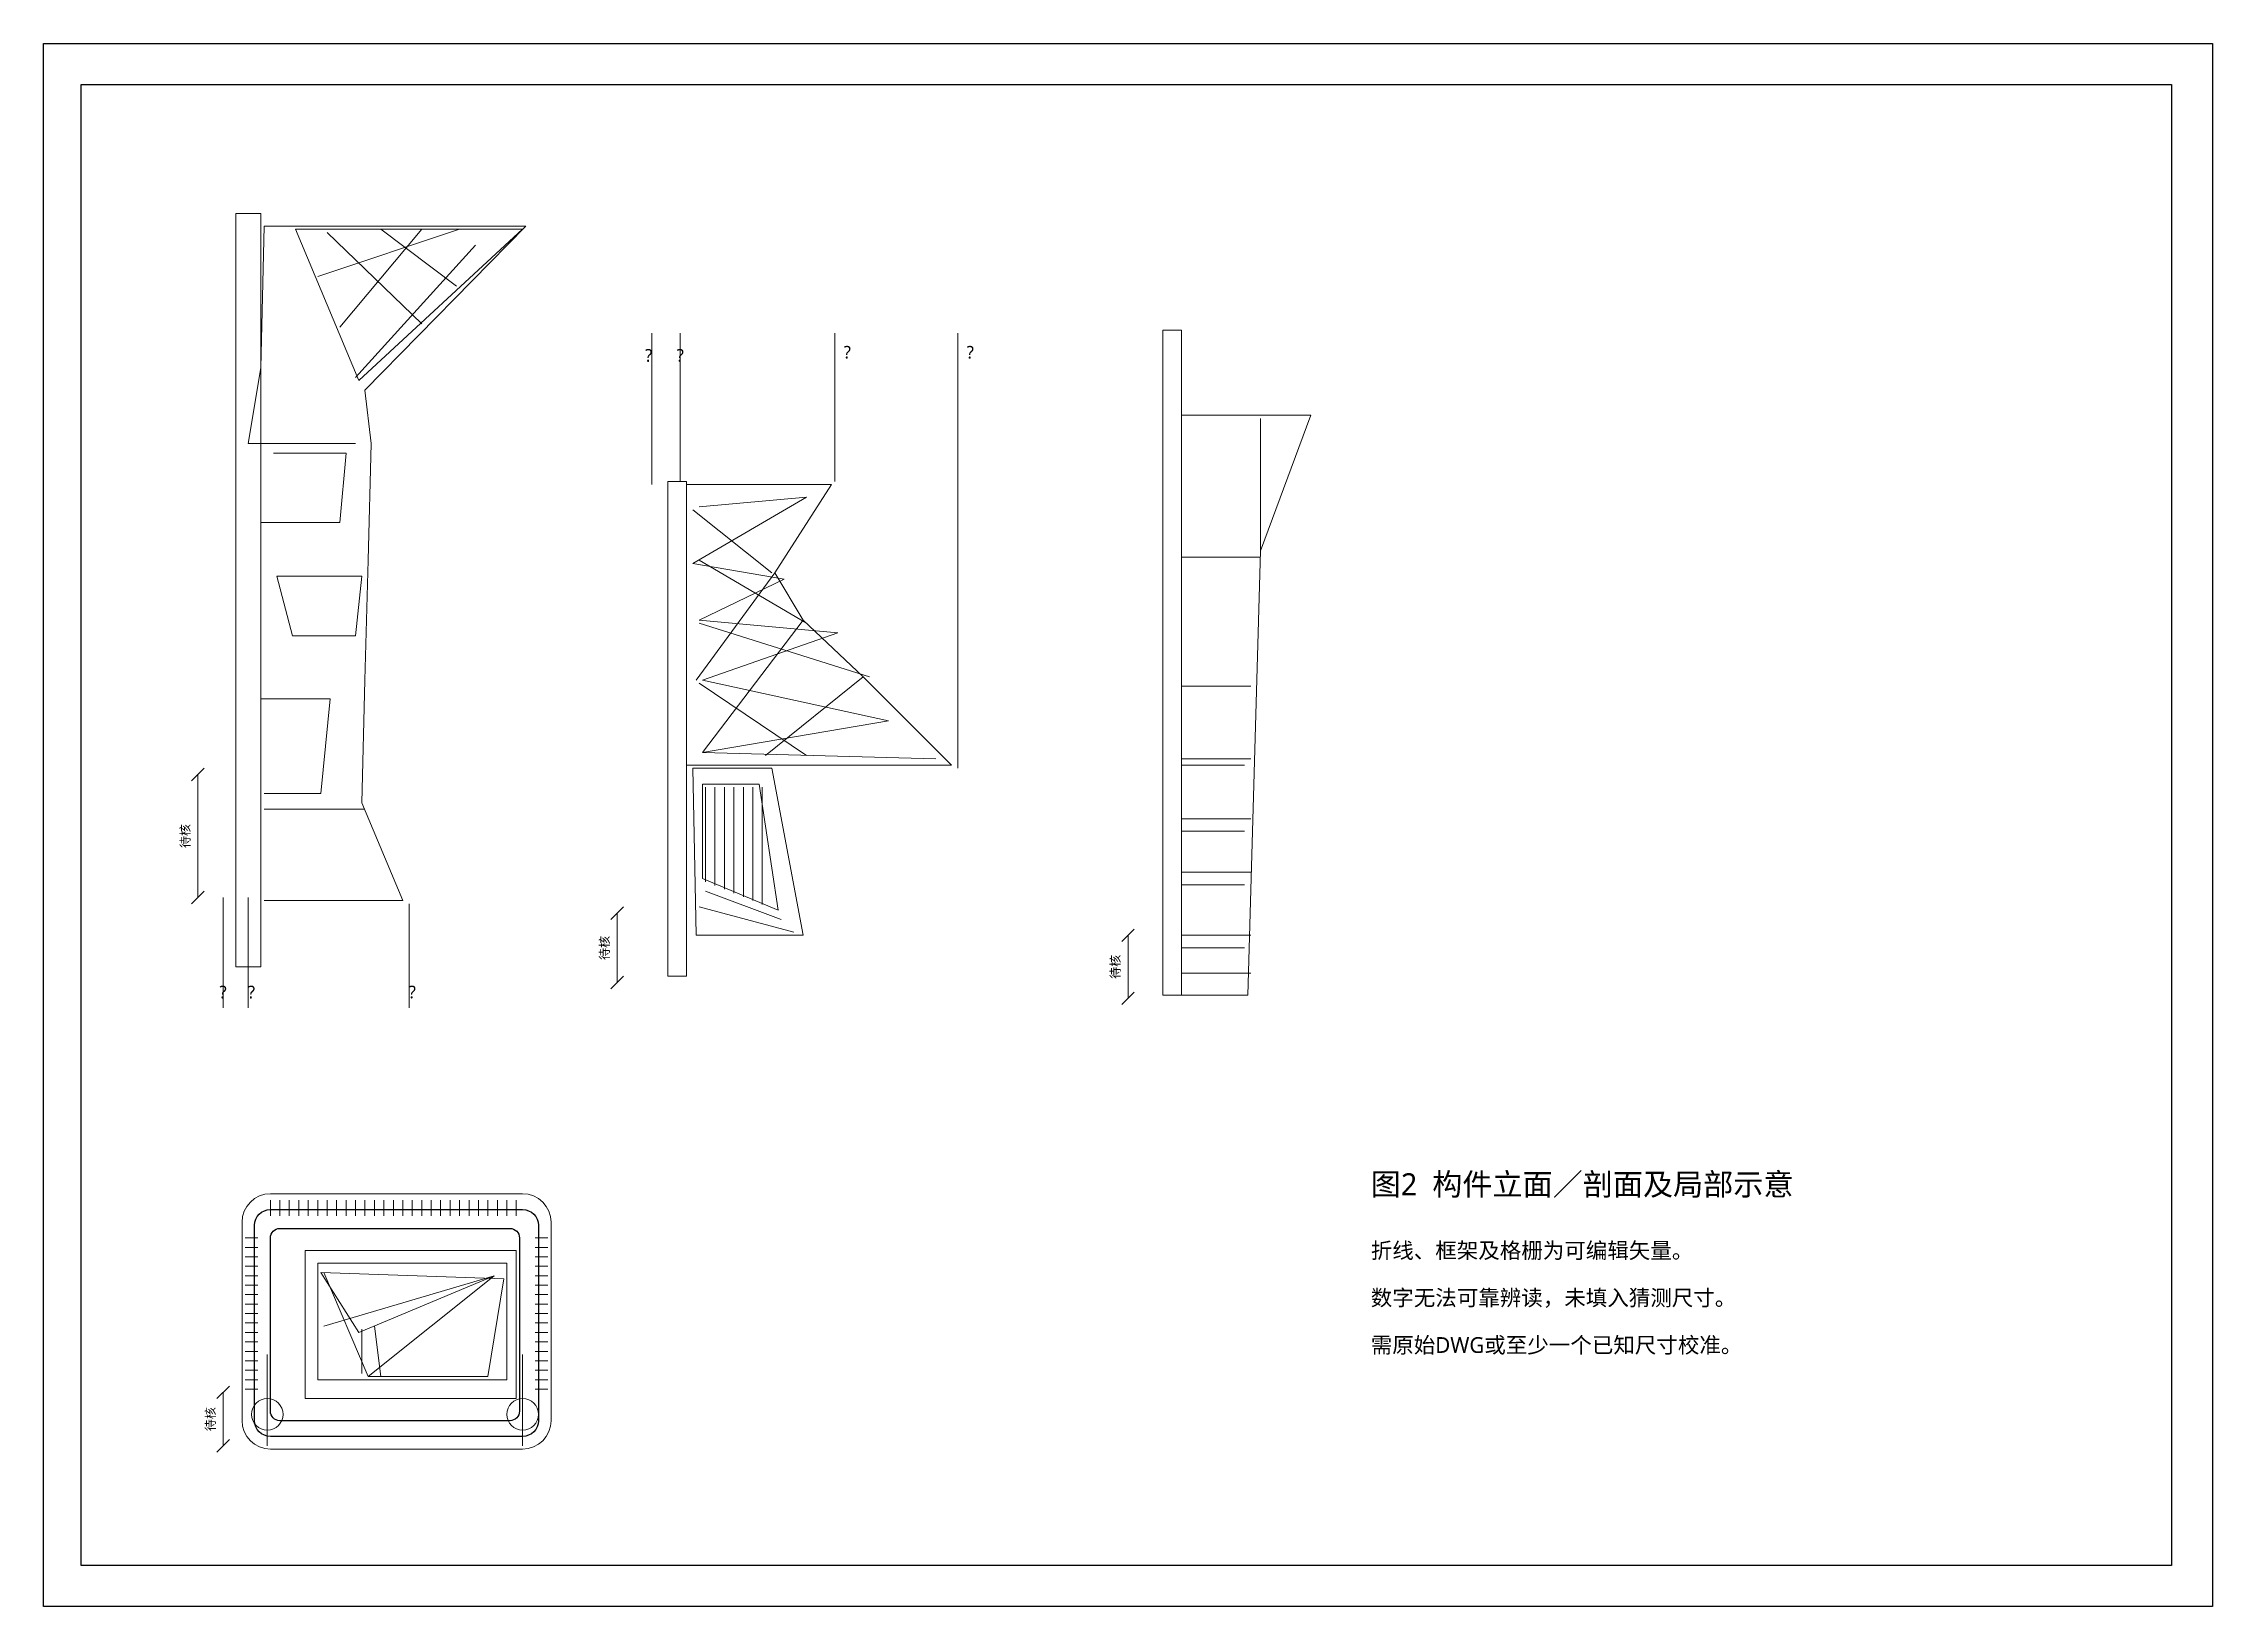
# Model space of a CAD drawing. Extents: x 12 to 1500, y 48 to 562.
# Drawn here: x 812 to 1500, y 48 to 544 of the extents above; entities that cross this region are included whole.
import ezdxf
from ezdxf.enums import TextEntityAlignment as Align

# ---------------------------------------------------------------- set-up
doc = ezdxf.new("R2010")
doc.units = 0
for name, color, linetype, lineweight in [('P2-DETAIL', 7, 'Continuous', 18), ('P2-DIM', 3, 'Continuous', 13), ('P2-FRAME', 4, 'Continuous', 25), ('P2-NOTE', 2, 'Continuous', 13), ('P2-STRUCTURE', 7, 'Continuous', 25), ('P2-TEXT', 7, 'Continuous', 18)]:
    doc.layers.add(name, color=color, linetype=linetype, lineweight=lineweight)
doc.styles.add('CJK', font='NotoSansCJK-Regular.ttc')

msp = doc.modelspace()

# ---------------------------------------------------------------- texts
at = {"layer": 'P2-DIM', "style": 'CJK'}
for p in [(1067, 446), (1106, 446), (1004, 445), (1014, 445), (869, 243), (878, 243), (929, 243)]:
    msp.add_text('?', height=4, dxfattribs=at).set_placement(p, align=Align.MIDDLE_CENTER)
for p in [(857, 292.5), (990, 257), (1152, 251), (865, 107.5)]:
    msp.add_text('待核', height=2.8, rotation=90, dxfattribs=at).set_placement(p, align=Align.MIDDLE_CENTER)
at = {"layer": 'P2-NOTE', "style": 'CJK'}
for s, p in [('折线、框架及格栅为可编辑矢量。', (1233, 161)), ('数字无法可靠辨读，未填入猜测尺寸。', (1233, 146)), ('需原始DWG或至少一个已知尺寸校准。', (1233, 131))]:
    msp.add_text(s, height=5, dxfattribs=at).set_placement(p, align=Align.MIDDLE_LEFT)
at = {"layer": 'P2-TEXT', "style": 'CJK'}
msp.add_text('图2  构件立面／剖面及局部示意', height=7, dxfattribs=at).set_placement((1233, 182), align=Align.MIDDLE_LEFT)

# ---------------------------------------------------------------- linework, layer by layer
at = {"layer": 'P2-DETAIL'}
for p, q in [((899, 470), (944, 485)), ((902, 484), (932, 455)), ((906, 454), (932, 485)), ((919, 485), (943, 467)), ((911, 438), (949, 480)), ((1198, 425), (1198, 382)), ((1018, 396), (1043, 376)), ((1020, 380), (1054, 360)), ((1173, 381), (1198, 381)), ((1044, 376), (1019, 342)), ((1020, 360), (1074, 343)), ((1053, 361), (1021, 319)), ((1020, 341), (1054, 318)), ((1072, 343), (1041, 318)), ((1173, 340), (1195, 340)), ((1173, 317), (1195, 317)), ((1173, 315), (1193, 315)), ((1022, 308), (1022, 278)), ((1025, 308), (1025, 276.8)), ((1028, 308), (1028, 275.6)), ((1031, 308), (1031, 274.4)), ((1034, 308), (1034, 273.2)), ((1037, 308), (1037, 272)), ((1040, 308), (1040, 270.8)), ((882, 301), (914, 301)), ((1173, 298), (1195, 298)), ((1173, 294), (1193, 294)), ((1173, 281), (1195, 281)), ((1173, 277), (1193, 277)), ((1020, 270), (1050, 262)), ((1022, 275), (1046, 266)), ((1173, 261), (1195, 261)), ((1173, 257), (1193, 257)), ((1173, 249), (1195, 249)), ((884, 177), (884, 172)), ((887, 177), (887, 172)), ((890, 177), (890, 172)), ((893, 177), (893, 172)), ((896, 177), (896, 172)), ((899, 177), (899, 172)), ((902, 177), (902, 172)), ((905, 177), (905, 172)), ((908, 177), (908, 172)), ((911, 177), (911, 172)), ((914, 177), (914, 172)), ((917, 177), (917, 172)), ((920, 177), (920, 172)), ((923, 177), (923, 172)), ((926, 177), (926, 172)), ((929, 177), (929, 172)), ((932, 177), (932, 172)), ((935, 177), (935, 172)), ((938, 177), (938, 172)), ((941, 177), (941, 172)), ((944, 177), (944, 172)), ((947, 177), (947, 172)), ((950, 177), (950, 172)), ((953, 177), (953, 172)), ((956, 177), (956, 172)), ((959, 177), (959, 172)), ((962, 177), (962, 172)), ((876, 165), (880, 165)), ((876, 162), (880, 162)), ((876, 159), (880, 159)), ((968, 165), (972, 165)), ((968, 162), (972, 162)), ((968, 159), (972, 159)), ((876, 156), (880, 156)), ((876, 153), (880, 153)), ((901, 154), (915, 121)), ((901, 137), (955, 153)), ((968, 156), (972, 156)), ((968, 153), (972, 153)), ((876, 150), (880, 150)), ((876, 147), (880, 147)), ((968, 150), (972, 150)), ((968, 147), (972, 147)), ((876, 144), (880, 144)), ((876, 141), (880, 141)), ((876, 138), (880, 138)), ((968, 144), (972, 144)), ((968, 141), (972, 141)), ((968, 138), (972, 138)), ((876, 135), (880, 135)), ((876, 132), (880, 132)), ((913, 136), (913, 122)), ((917, 137), (919, 121)), ((968, 135), (972, 135)), ((968, 132), (972, 132)), ((876, 129), (880, 129)), ((876, 126), (880, 126)), ((968, 129), (972, 129)), ((968, 126), (972, 126)), ((876, 123), (880, 123)), ((876, 120), (880, 120)), ((876, 117), (880, 117)), ((968, 123), (972, 123)), ((968, 120), (972, 120)), ((968, 117), (972, 117))]:
    msp.add_line(p, q, dxfattribs=at)
for points in [[(873, 490), (881, 490), (881, 251), (873, 251)], [(892, 485), (912, 437), (964, 485)], [(1167, 453), (1173, 453), (1173, 242), (1167, 242)], [(1173, 426), (1214, 426), (1198, 383), (1194, 242), (1173, 242)], [(1010, 405), (1016, 405), (1016, 248), (1010, 248)], [(1016, 404), (1062, 404), (1044, 376), (1053, 361), (1072, 343), (1100, 315), (1016, 315)], [(1018, 314), (1043, 314), (1053, 261), (1019, 261)], [(1021, 309), (1039, 309), (1045, 269), (1021, 279)], [(964, 179), (965.76, 178.83), (967.44, 178.31), (969, 177.48), (970.36, 176.36), (971.48, 175), (972.31, 173.44), (972.83, 171.76), (973, 170), (973, 107), (972.83, 105.24), (972.31, 103.56), (971.48, 102), (970.36, 100.64), (969, 99.52), (967.44, 98.69), (965.76, 98.17), (964, 98), (884, 98), (882.24, 98.17), (880.56, 98.69), (879, 99.52), (877.64, 100.64), (876.52, 102), (875.69, 103.56), (875.17, 105.24), (875, 107), (875, 170), (875.17, 171.76), (875.69, 173.44), (876.52, 175), (877.64, 176.36), (879, 177.48), (880.56, 178.31), (882.24, 178.83), (884, 179)], [(895, 161), (962, 161), (962, 114), (895, 114)], [(899, 157), (959, 157), (959, 120), (899, 120)]]:
    msp.add_lwpolyline(points, close=True, dxfattribs=at)
for points in [[(882, 486), (881, 441), (877, 417), (911, 417)], [(882, 486), (965, 486), (914, 434), (916, 417), (915, 380), (914, 342), (913, 303), (926, 272), (882, 272)], [(885, 414), (908, 414), (906, 392), (881, 392)], [(1020, 397), (1054, 400), (1018, 379), (1047, 374), (1020, 361), (1064, 357), (1021, 342), (1080, 329), (1021, 319), (1095, 317)], [(886, 375), (913, 375), (911, 356), (891, 356), (886, 375)], [(881, 336), (903, 336), (900, 306), (882, 306)], [(900, 154), (912, 135), (955, 153), (915, 121), (953, 121), (958, 152), (900, 154)]]:
    msp.add_lwpolyline(points, dxfattribs=at)
at = {"layer": 'P2-DIM'}
for p, q in [((1005, 452), (1005, 404)), ((1014, 452), (1014, 405)), ((1063, 452), (1063, 405)), ((1102, 452), (1102, 314)), ((859, 310), (863, 314)), ((861, 312), (861, 273)), ((859, 271), (863, 275)), ((869, 273), (869, 238)), ((877, 273), (877, 238)), ((928, 271), (928, 238)), ((992, 266), (996, 270)), ((994, 268), (994, 246)), ((1154, 259), (1158, 263)), ((1156, 261), (1156, 241)), ((992, 244), (996, 248)), ((1154, 239), (1158, 243)), ((883, 128), (883, 99)), ((964, 128), (964, 99)), ((867, 114), (871, 118)), ((869, 116), (869, 99)), ((867, 97), (871, 101))]:
    msp.add_line(p, q, dxfattribs=at)
for centre in [(883, 109), (964, 109)]:
    msp.add_circle(centre, 5, dxfattribs=at)
at = {"layer": 'P2-FRAME'}
for points in [[(812, 544), (1500, 544), (1500, 48), (812, 48)], [(824, 531), (1487, 531), (1487, 61), (824, 61)]]:
    msp.add_lwpolyline(points, close=True, dxfattribs=at)
at = {"layer": 'P2-STRUCTURE'}
for points in [[(964, 174), (964.98, 173.9), (965.91, 173.62), (966.78, 173.16), (967.54, 172.54), (968.16, 171.78), (968.62, 170.91), (968.9, 169.98), (969, 169), (969, 107), (968.9, 106.02), (968.62, 105.09), (968.16, 104.22), (967.54, 103.46), (966.78, 102.84), (965.91, 102.38), (964.98, 102.1), (964, 102), (884, 102), (883.02, 102.1), (882.09, 102.38), (881.22, 102.84), (880.46, 103.46), (879.84, 104.22), (879.38, 105.09), (879.1, 106.02), (879, 107), (879, 169), (879.1, 169.98), (879.38, 170.91), (879.84, 171.78), (880.46, 172.54), (881.22, 173.16), (882.09, 173.62), (883.02, 173.9), (884, 174)], [(960, 168), (960.59, 167.94), (961.15, 167.77), (961.67, 167.49), (962.12, 167.12), (962.49, 166.67), (962.77, 166.15), (962.94, 165.59), (963, 165), (963, 110), (962.94, 109.41), (962.77, 108.85), (962.49, 108.33), (962.12, 107.88), (961.67, 107.51), (961.15, 107.23), (960.59, 107.06), (960, 107), (887, 107), (886.41, 107.06), (885.85, 107.23), (885.33, 107.51), (884.88, 107.88), (884.51, 108.33), (884.23, 108.85), (884.06, 109.41), (884, 110), (884, 165), (884.06, 165.59), (884.23, 166.15), (884.51, 166.67), (884.88, 167.12), (885.33, 167.49), (885.85, 167.77), (886.41, 167.94), (887, 168)]]:
    msp.add_lwpolyline(points, close=True, dxfattribs=at)

msp.set_redraw_order([(e.dxf.handle, doc.entitydb.next_handle()) for e in msp.query("TEXT MTEXT ATTDEF DIMENSION ARC_DIMENSION")])  # texts and dimensions are drawn at this point

doc.saveas('drawing.dxf')
